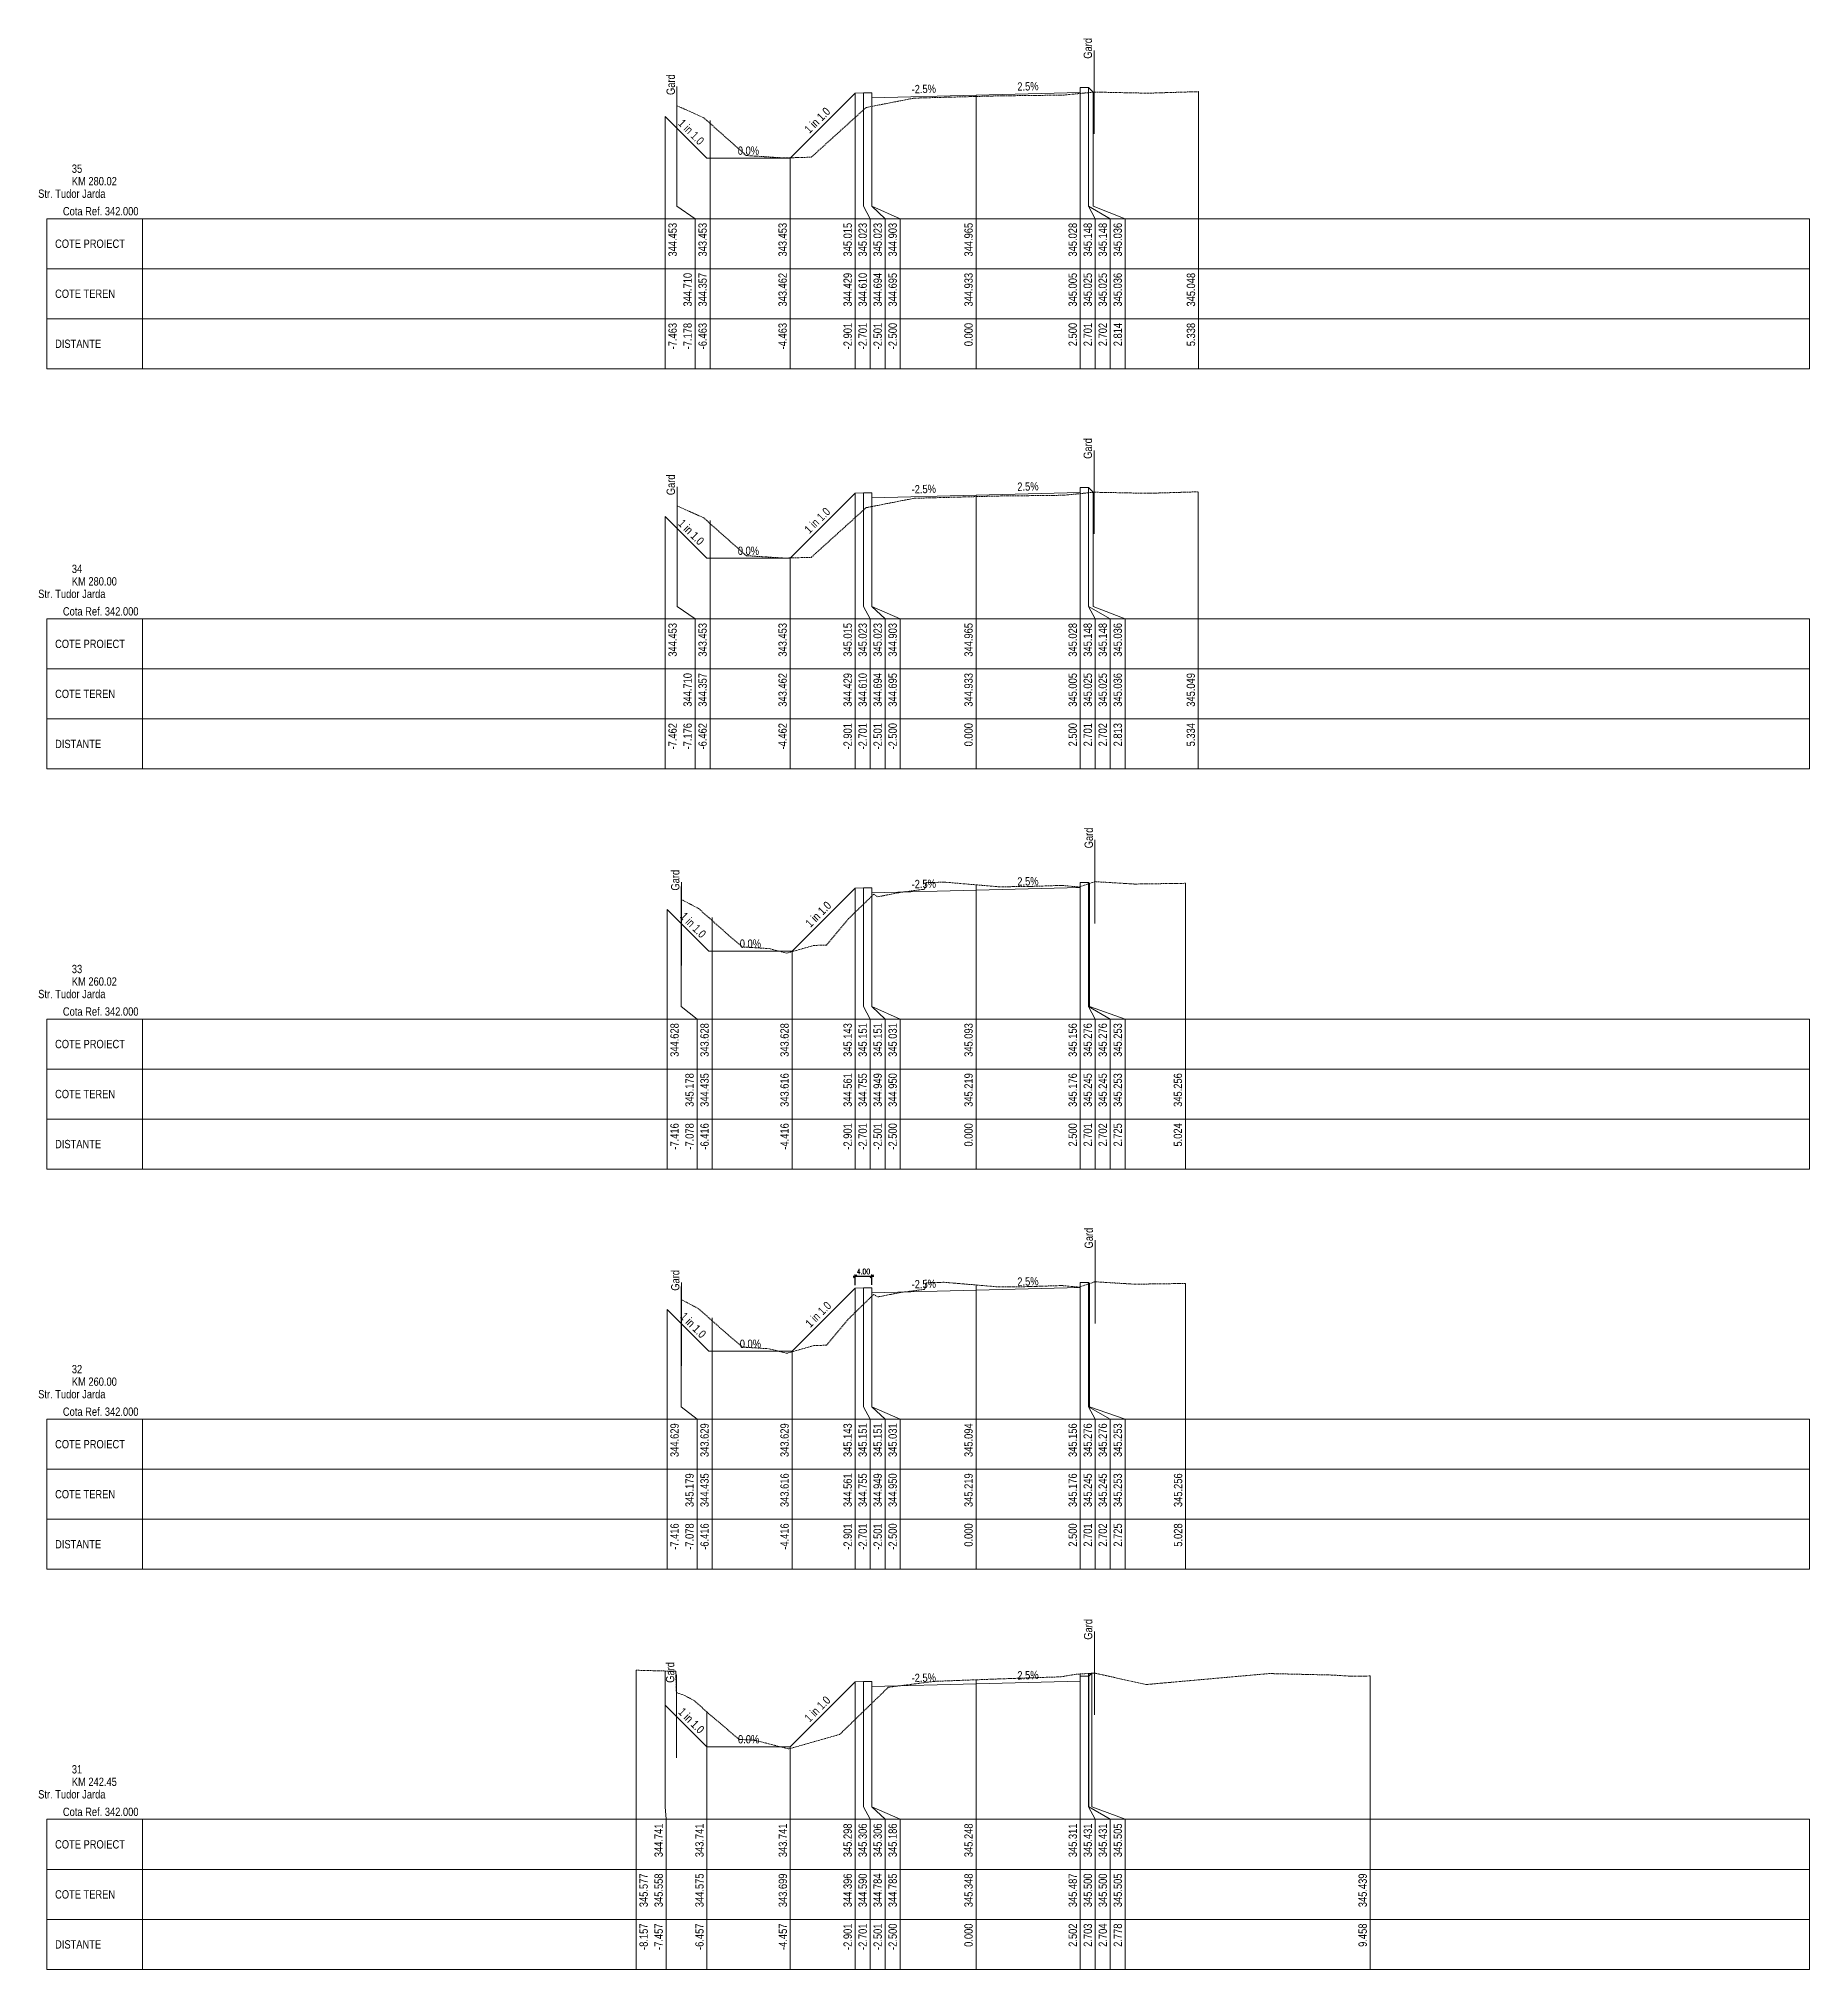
# Paper-space layout 'Str. Tudor Jarda-XS-1' of a CAD drawing. Extents: x 5 to 860, y 10 to 5944.
# Drawn here: x 5 to 430, y 2890 to 3353.2 of the extents above; entities that cross this region are included whole.
import ezdxf
from ezdxf.enums import TextEntityAlignment as Align

# ---------------------------------------------------------------- set-up
doc = ezdxf.new("R2010")
doc.units = 0
doc.header["$PDMODE"] = 32
doc.header["$PDSIZE"] = 0.5
doc.linetypes.add('DASHED2', pattern=[0.375, 0.25, -0.125])
doc.layers.get('0').update_dxf_attribs({"color": 8})
doc.layers.add('ARD-No Plot', color=1, linetype='Continuous', lineweight=0, plot=False)
for name, color, linetype, lineweight in [('DESIGN-TEXT', 7, 'Continuous', 0), ('EXISTING-TEXT', 7, 'Continuous', 0), ('LINES', 7, 'Continuous', 0), ('Text', 7, 'Continuous', 0), ('X-RL', 7, 'Continuous', 0), ('XPLOT-DESIGN', 5, 'Continuous', 0), ('XPLOT-EXISTING', 3, 'DASHED2', 0), ('XPLOT-GRADE', 7, 'Continuous', 0), ('XPLOT-KM', 7, 'Continuous', 0), ('XPLOT-TITLE', 7, 'Continuous', 0)]:
    doc.layers.add(name, color=color, linetype=linetype, lineweight=lineweight)
doc.layers.add('work', color=6, linetype='Continuous')
doc.styles.add('Arial', font='arial.ttf', dxfattribs={"width": 0.8})
doc.styles.add('BemTxT_FCP', font='simplex.shx', dxfattribs={"width": 0.7})
doc.dimstyles.new('M-500-M2', dxfattribs={"dimscale": 5, "dimtxt": 0.25, "dimasz": 0.15, "dimexe": 0.09, "dimexo": 0.15, "dimgap": 0.1, "dimtad": 1, "dimzin": 0, "dimdsep": 46, "dimtxsty": 'BemTxT_FCP', "dimblk": 'OBLIQUE', "dimcen": -0.3, "dimdle": 0.09, "dimclrt": 2, "dimaunit": 2, "dimadec": 4, "dimazin": 0, "dimtfac": 0.75, "dimtix": 1, "dimtmove": 2, "dimatfit": 3, "dimfxl": 1, "dimtolj": 1, "dimarcsym": 0})

psp = doc.layouts.new('Str. Tudor Jarda-XS-1')

# ---------------------------------------------------------------- texts
at = {"layer": 'ARD-No Plot', "style": 'Arial', "width": 0.8}
for p in [(13, 3315), (13, 3219), (13, 3123), (13, 3027), (13, 2931)]:
    psp.add_text('Str. Tudor Jarda', height=2, dxfattribs=at).set_placement(p, align=Align.CENTER)
at = {"layer": 'DESIGN-TEXT', "style": 'Arial', "width": 0.8}
for s, p in [('344.453', (158.175, 3309)), ('343.453', (165.375, 3309)), ('343.453', (184.575, 3309)), ('345.015', (200.19, 3309)), ('345.023', (203.79, 3309)), ('345.023', (207.39, 3309)), ('344.903', (210.99, 3309)), ('344.965', (229.2, 3309)), ('345.028', (254.2, 3309)), ('345.148', (257.8, 3309)), ('345.148', (261.4, 3309)), ('345.036', (265, 3309)), ('344.453', (158.176, 3213)), ('343.453', (165.376, 3213)), ('343.453', (184.576, 3213)), ('345.015', (200.19, 3213)), ('345.023', (203.79, 3213)), ('345.023', (207.39, 3213)), ('344.903', (210.99, 3213)), ('344.965', (229.2, 3213)), ('345.028', (254.2, 3213)), ('345.148', (257.8, 3213)), ('345.148', (261.4, 3213)), ('345.036', (265, 3213)), ('344.628', (158.644, 3117)), ('343.628', (165.844, 3117)), ('343.628', (185.044, 3117)), ('345.143', (200.19, 3117)), ('345.151', (203.79, 3117)), ('345.151', (207.39, 3117)), ('345.031', (210.99, 3117)), ('345.093', (229.2, 3117)), ('345.156', (254.2, 3117)), ('345.276', (257.8, 3117)), ('345.276', (261.4, 3117)), ('345.253', (265, 3117)), ('344.629', (158.644, 3021)), ('343.629', (165.844, 3021)), ('343.629', (185.044, 3021)), ('345.143', (200.19, 3021)), ('345.151', (203.79, 3021)), ('345.151', (207.39, 3021)), ('345.031', (210.99, 3021)), ('345.094', (229.2, 3021)), ('345.156', (254.2, 3021)), ('345.276', (257.8, 3021)), ('345.276', (261.4, 3021)), ('345.253', (265, 3021)), ('344.741', (154.826, 2925)), ('343.741', (164.625, 2925)), ('343.741', (184.625, 2925)), ('345.298', (200.19, 2925)), ('345.306', (203.79, 2925)), ('345.306', (207.39, 2925)), ('345.186', (210.99, 2925)), ('345.248', (229.2, 2925)), ('345.311', (254.215, 2925)), ('345.431', (257.815, 2925)), ('345.431', (261.415, 2925)), ('345.505', (265.015, 2925))]:
    psp.add_text(s, height=2, rotation=90, dxfattribs=at).set_placement(p, align=Align.RIGHT)
at = {"layer": 'EXISTING-TEXT', "style": 'Arial', "width": 0.8}
for s, p in [('344.710', (161.775, 3297)), ('344.357', (165.375, 3297)), ('343.462', (184.575, 3297)), ('344.429', (200.19, 3297)), ('344.610', (203.79, 3297)), ('344.694', (207.39, 3297)), ('344.695', (210.99, 3297)), ('344.933', (229.2, 3297)), ('344.933', (229.2, 3297)), ('345.005', (254.2, 3297)), ('345.025', (257.8, 3297)), ('345.025', (261.4, 3297)), ('345.036', (265, 3297)), ('345.048', (282.576, 3297)), ('344.710', (161.776, 3201)), ('344.357', (165.376, 3201)), ('343.462', (184.576, 3201)), ('344.429', (200.19, 3201)), ('344.610', (203.79, 3201)), ('344.694', (207.39, 3201)), ('344.695', (210.99, 3201)), ('344.933', (229.2, 3201)), ('344.933', (229.2, 3201)), ('345.005', (254.2, 3201)), ('345.025', (257.8, 3201)), ('345.025', (261.4, 3201)), ('345.036', (265, 3201)), ('345.049', (282.542, 3201)), ('345.178', (162.244, 3105)), ('344.435', (165.844, 3105)), ('343.616', (185.044, 3105)), ('344.561', (200.19, 3105)), ('344.755', (203.79, 3105)), ('344.949', (207.39, 3105)), ('344.950', (210.99, 3105)), ('345.219', (229.2, 3105)), ('345.219', (229.2, 3105)), ('345.176', (254.2, 3105)), ('345.245', (257.8, 3105)), ('345.245', (261.4, 3105)), ('345.253', (265, 3105)), ('345.256', (279.442, 3105)), ('345.179', (162.244, 3009)), ('344.435', (165.844, 3009)), ('343.616', (185.044, 3009)), ('344.561', (200.19, 3009)), ('344.755', (203.79, 3009)), ('344.949', (207.39, 3009)), ('344.950', (210.99, 3009)), ('345.219', (229.2, 3009)), ('345.219', (229.2, 3009)), ('345.176', (254.2, 3009)), ('345.245', (257.8, 3009)), ('345.245', (261.4, 3009)), ('345.253', (265, 3009)), ('345.256', (279.484, 3009)), ('345.577', (151.226, 2913)), ('345.558', (154.826, 2913)), ('344.575', (164.625, 2913)), ('343.699', (184.625, 2913)), ('344.396', (200.19, 2913)), ('344.590', (203.79, 2913)), ('344.784', (207.39, 2913)), ('344.785', (210.99, 2913)), ('345.348', (229.2, 2913)), ('345.348', (229.2, 2913)), ('345.487', (254.215, 2913)), ('345.500', (257.815, 2913)), ('345.500', (261.415, 2913)), ('345.505', (265.015, 2913)), ('345.439', (323.785, 2913))]:
    psp.add_text(s, height=2, rotation=90, dxfattribs=at).set_placement(p, align=Align.RIGHT)
at = {"layer": 'Text', "style": 'Arial', "width": 0.8}
for p in [(257.826, 3348.382), (157.725, 3339.683), (257.826, 3252.384), (157.738, 3243.672), (258.052, 3158.954), (158.813, 3148.816), (258.054, 3062.959), (158.812, 3052.818), (257.902, 2969.087), (157.584, 2958.752)]:
    psp.add_text('Gard', height=2, rotation=90, dxfattribs=at).set_placement(p)
for s, p in [('-7.463', (158.175, 3285)), ('-7.178', (161.775, 3285)), ('-7.178', (161.775, 3285)), ('-6.463', (165.375, 3285)), ('-6.463', (165.375, 3285)), ('-6.463', (165.375, 3285)), ('-4.463', (184.575, 3285)), ('-4.463', (184.575, 3285)), ('-4.463', (184.575, 3285)), ('-2.901', (200.19, 3285)), ('-2.901', (200.19, 3285)), ('-2.901', (200.19, 3285)), ('-2.701', (203.79, 3285)), ('-2.701', (203.79, 3285)), ('-2.701', (203.79, 3285)), ('-2.501', (207.39, 3285)), ('-2.501', (207.39, 3285)), ('-2.501', (207.39, 3285)), ('-2.500', (210.99, 3285)), ('-2.500', (210.99, 3285)), ('-2.500', (210.99, 3285)), ('0.000', (229.2, 3285)), ('0.000', (229.2, 3285)), ('0.000', (229.2, 3285)), ('2.500', (254.2, 3285)), ('2.500', (254.2, 3285)), ('2.500', (254.2, 3285)), ('2.701', (257.8, 3285)), ('2.701', (257.8, 3285)), ('2.701', (257.8, 3285)), ('2.702', (261.4, 3285)), ('2.702', (261.4, 3285)), ('2.702', (261.4, 3285)), ('2.814', (265, 3285)), ('2.814', (265, 3285)), ('2.814', (265, 3285)), ('5.338', (282.576, 3285)), ('5.338', (282.576, 3285)), ('-7.462', (158.176, 3189)), ('-7.176', (161.776, 3189)), ('-7.176', (161.776, 3189)), ('-6.462', (165.376, 3189)), ('-6.462', (165.376, 3189)), ('-6.462', (165.376, 3189)), ('-4.462', (184.576, 3189)), ('-4.462', (184.576, 3189)), ('-4.462', (184.576, 3189)), ('-2.901', (200.19, 3189)), ('-2.901', (200.19, 3189)), ('-2.901', (200.19, 3189)), ('-2.701', (203.79, 3189)), ('-2.701', (203.79, 3189)), ('-2.701', (203.79, 3189)), ('-2.501', (207.39, 3189)), ('-2.501', (207.39, 3189)), ('-2.501', (207.39, 3189)), ('-2.500', (210.99, 3189)), ('-2.500', (210.99, 3189)), ('-2.500', (210.99, 3189)), ('0.000', (229.2, 3189)), ('0.000', (229.2, 3189)), ('0.000', (229.2, 3189)), ('2.500', (254.2, 3189)), ('2.500', (254.2, 3189)), ('2.500', (254.2, 3189)), ('2.701', (257.8, 3189)), ('2.701', (257.8, 3189)), ('2.701', (257.8, 3189)), ('2.702', (261.4, 3189)), ('2.702', (261.4, 3189)), ('2.702', (261.4, 3189)), ('2.813', (265, 3189)), ('2.813', (265, 3189)), ('2.813', (265, 3189)), ('5.334', (282.542, 3189)), ('5.334', (282.542, 3189)), ('-7.416', (158.644, 3093)), ('-7.078', (162.244, 3093)), ('-7.078', (162.244, 3093)), ('-6.416', (165.844, 3093)), ('-6.416', (165.844, 3093)), ('-6.416', (165.844, 3093)), ('-4.416', (185.044, 3093)), ('-4.416', (185.044, 3093)), ('-4.416', (185.044, 3093)), ('-2.901', (200.19, 3093)), ('-2.901', (200.19, 3093)), ('-2.901', (200.19, 3093)), ('-2.701', (203.79, 3093)), ('-2.701', (203.79, 3093)), ('-2.701', (203.79, 3093)), ('-2.501', (207.39, 3093)), ('-2.501', (207.39, 3093)), ('-2.501', (207.39, 3093)), ('-2.500', (210.99, 3093)), ('-2.500', (210.99, 3093)), ('-2.500', (210.99, 3093)), ('0.000', (229.2, 3093)), ('0.000', (229.2, 3093)), ('0.000', (229.2, 3093)), ('2.500', (254.2, 3093)), ('2.500', (254.2, 3093)), ('2.500', (254.2, 3093)), ('2.701', (257.8, 3093)), ('2.701', (257.8, 3093)), ('2.701', (257.8, 3093)), ('2.702', (261.4, 3093)), ('2.702', (261.4, 3093)), ('2.702', (261.4, 3093)), ('2.725', (265, 3093)), ('2.725', (265, 3093)), ('2.725', (265, 3093)), ('5.024', (279.442, 3093)), ('5.024', (279.442, 3093)), ('-7.416', (158.644, 2997)), ('-7.078', (162.244, 2997)), ('-7.078', (162.244, 2997)), ('-6.416', (165.844, 2997)), ('-6.416', (165.844, 2997)), ('-6.416', (165.844, 2997)), ('-4.416', (185.044, 2997)), ('-4.416', (185.044, 2997)), ('-4.416', (185.044, 2997)), ('-2.901', (200.19, 2997)), ('-2.901', (200.19, 2997)), ('-2.901', (200.19, 2997)), ('-2.701', (203.79, 2997)), ('-2.701', (203.79, 2997)), ('-2.701', (203.79, 2997)), ('-2.501', (207.39, 2997)), ('-2.501', (207.39, 2997)), ('-2.501', (207.39, 2997)), ('-2.500', (210.99, 2997)), ('-2.500', (210.99, 2997)), ('-2.500', (210.99, 2997)), ('0.000', (229.2, 2997)), ('0.000', (229.2, 2997)), ('0.000', (229.2, 2997)), ('2.500', (254.2, 2997)), ('2.500', (254.2, 2997)), ('2.500', (254.2, 2997)), ('2.701', (257.8, 2997)), ('2.701', (257.8, 2997)), ('2.701', (257.8, 2997)), ('2.702', (261.4, 2997)), ('2.702', (261.4, 2997)), ('2.702', (261.4, 2997)), ('2.725', (265, 2997)), ('2.725', (265, 2997)), ('2.725', (265, 2997)), ('5.028', (279.484, 2997)), ('5.028', (279.484, 2997)), ('-8.157', (151.226, 2901)), ('-8.157', (151.226, 2901)), ('-7.457', (154.826, 2901)), ('-7.457', (154.826, 2901)), ('-7.457', (154.826, 2901)), ('-6.457', (164.625, 2901)), ('-6.457', (164.625, 2901)), ('-6.457', (164.625, 2901)), ('-4.457', (184.625, 2901)), ('-4.457', (184.625, 2901)), ('-4.457', (184.625, 2901)), ('-2.901', (200.19, 2901)), ('-2.901', (200.19, 2901)), ('-2.901', (200.19, 2901)), ('-2.701', (203.79, 2901)), ('-2.701', (203.79, 2901)), ('-2.701', (203.79, 2901)), ('-2.501', (207.39, 2901)), ('-2.501', (207.39, 2901)), ('-2.501', (207.39, 2901)), ('-2.500', (210.99, 2901)), ('-2.500', (210.99, 2901)), ('-2.500', (210.99, 2901)), ('0.000', (229.2, 2901)), ('0.000', (229.2, 2901)), ('0.000', (229.2, 2901)), ('2.502', (254.215, 2901)), ('2.502', (254.215, 2901)), ('2.502', (254.215, 2901)), ('2.703', (257.815, 2901)), ('2.703', (257.815, 2901)), ('2.703', (257.815, 2901)), ('2.704', (261.415, 2901)), ('2.704', (261.415, 2901)), ('2.704', (261.415, 2901)), ('2.778', (265.015, 2901)), ('2.778', (265.015, 2901)), ('2.778', (265.015, 2901)), ('9.458', (323.785, 2901)), ('9.458', (323.785, 2901))]:
    psp.add_text(s, height=2, rotation=90, dxfattribs=at).set_placement(p, align=Align.RIGHT)
at = {"layer": 'X-RL', "style": 'Arial', "width": 0.8}
for p in [(29, 3310.8), (29, 3214.8), (29, 3118.8), (29, 3022.8), (29, 2926.8)]:
    psp.add_text('Cota Ref. 342.000', height=2, dxfattribs=at).set_placement(p, align=Align.RIGHT)
at = {"layer": 'XPLOT-GRADE', "style": 'Arial', "width": 0.8}
for s, rotation, p in [('-2.5%', 1.4321, (217.48, 3340.14)), ('2.5%', 1.4321, (242.48, 3340.765)), ('1 in 1.0', 45, (192.617, 3332.906)), ('1 in 1.0', 315, (160.941, 3330.099)), ('0.0%', 0, (175.375, 3325.333)), ('-2.5%', 1.4321, (217.48, 3244.141)), ('2.5%', 1.4321, (242.48, 3244.766)), ('1 in 1.0', 45, (192.617, 3236.907)), ('1 in 1.0', 315, (160.942, 3234.1)), ('0.0%', 0, (175.376, 3229.335)), ('-2.5%', 1.4321, (217.48, 3149.422)), ('2.5%', 1.4321, (242.48, 3150.047)), ('1 in 1.0', 45, (192.852, 3142.423)), ('1 in 1.0', 315, (161.41, 3139.85)), ('0.0%', 0, (175.844, 3135.084)), ('-2.5%', 1.4321, (217.48, 3053.423)), ('2.5%', 1.4321, (242.48, 3054.048)), ('1 in 1.0', 45, (192.851, 3046.424)), ('1 in 1.0', 315, (161.41, 3043.851)), ('0.0%', 0, (175.844, 3039.085)), ('-2.5%', 1.4321, (217.48, 2958.968)), ('2.5%', 1.4321, (242.488, 2959.594)), ('1 in 1.0', 45, (192.642, 2951.76)), ('1 in 1.0', 315, (160.991, 2948.977)), ('0.0%', 0, (175.425, 2944.212))]:
    psp.add_text(s, height=2, rotation=rotation, dxfattribs=at).set_placement(p, align=Align.CENTER)
at = {"layer": 'XPLOT-KM', "style": 'Arial', "width": 0.8}
for s, p in [('35', (13, 3321)), ('KM 280.02', (13, 3318)), ('34', (13, 3225)), ('KM 280.00', (13, 3222)), ('33', (13, 3129)), ('KM 260.02', (13, 3126)), ('32', (13, 3033)), ('KM 260.00', (13, 3030)), ('31', (13, 2937)), ('KM 242.45', (13, 2934))]:
    psp.add_text(s, height=2, dxfattribs=at).set_placement(p)
at = {"layer": 'XPLOT-TITLE', "style": 'Arial', "width": 0.8}
for s, p in [('COTE PROIECT', (8.982, 3303)), ('COTE TEREN', (8.982, 3291)), ('DISTANTE', (8.982, 3279)), ('COTE PROIECT', (8.982, 3207)), ('COTE TEREN', (8.982, 3195)), ('DISTANTE', (8.982, 3183)), ('COTE PROIECT', (8.982, 3111)), ('COTE TEREN', (8.982, 3099)), ('DISTANTE', (8.982, 3087)), ('COTE PROIECT', (8.982, 3015)), ('COTE TEREN', (8.982, 3003)), ('DISTANTE', (8.982, 2991)), ('COTE PROIECT', (8.982, 2919)), ('COTE TEREN', (8.982, 2907)), ('DISTANTE', (8.982, 2895))]:
    psp.add_text(s, height=2, dxfattribs=at).set_placement(p)

# ---------------------------------------------------------------- blocks, each defined once
blk = doc.blocks.new('_Oblique')
at = {"color": 0, "linetype": 'ByBlock', "lineweight": -2}
blk.add_line((-0.5, -0.5), (0.5, 0.5), dxfattribs=at)
blk = doc.blocks.new('*D67')
at = {"layer": 'Defpoints', "color": 0, "transparency": 16777216}
for p in [(200.99, 3053.43), (204.99, 3056.29), (204.99, 3053.51)]:
    blk.add_point(p, dxfattribs=at)
at = {"layer": 'work', "color": 0, "lineweight": -2, "transparency": 16777216}
for p, q in [((200.54, 3056.29), (205.44, 3056.29)), ((200.99, 3054.18), (200.99, 3056.74)), ((204.99, 3054.26), (204.99, 3056.74))]:
    blk.add_line(p, q, dxfattribs=at)
at = {"layer": 'work', "color": 0, "lineweight": -2, "transparency": 16777216, "xscale": 0.75, "yscale": 0.75, "zscale": 0.75, "rotation": 180}
blk.add_blockref('_Oblique', (200.99, 3056.29), dxfattribs=at)
at = {"layer": 'work', "color": 0, "lineweight": -2, "transparency": 16777216, "xscale": 0.75, "yscale": 0.75, "zscale": 0.75}
blk.add_blockref('_Oblique', (204.99, 3056.29), dxfattribs=at)
at = {"layer": 'work', "color": 2, "transparency": 16777216, "insert": (202.99, 3057.41), "char_height": 1.25, "attachment_point": 5, "style": 'BemTxT_FCP'}
blk.add_mtext('\\A1;4.00', dxfattribs=at)

# ---------------------------------------------------------------- dimensions: what is measured, and where the dimension line sits
at = {"layer": 'work'}
dim = psp.add_linear_dim(base=(204.99, 3056.288), p1=(200.99, 3053.431), p2=(204.99, 3053.511), dimstyle='M-500-M2', dxfattribs=at)
dim.commit()
dim.dimension.update_dxf_attribs({"geometry": '*D67', "text_midpoint": (202.99, 3057.413)})

# ---------------------------------------------------------------- linework, layer by layer
at = {"layer": 'LINES'}
for p, q in [((258.326, 3350.382), (258.326, 3330.382)), ((158.225, 3341.683), (158.225, 3321.683)), ((200.99, 3313), (200.99, 3340.148)), ((200.99, 3313), (200.99, 3340.148)), ((200.99, 3313), (200.99, 3340.148)), ((202.99, 3313), (202.99, 3340.228)), ((202.99, 3313), (202.99, 3340.228)), ((202.99, 3313), (202.99, 3340.228)), ((204.99, 3313), (204.99, 3340.228)), ((204.99, 3313), (204.99, 3340.228)), ((204.99, 3313), (204.99, 3340.228)), ((255, 3313), (255, 3340.278)), ((255, 3313), (255, 3340.278)), ((255, 3313), (255, 3340.278)), ((257.01, 3313), (257.01, 3341.478)), ((257.01, 3313), (257.01, 3341.478)), ((257.01, 3313), (257.01, 3341.478)), ((257.02, 3313), (257.02, 3341.478)), ((257.02, 3313), (257.02, 3341.478)), ((257.02, 3313), (257.02, 3341.478)), ((258.135, 3313), (258.135, 3340.363)), ((258.135, 3313), (258.135, 3340.363)), ((258.135, 3313), (258.135, 3340.363)), ((283.376, 3313), (283.376, 3340.484)), ((283.376, 3313), (283.376, 3340.484)), ((158.225, 3313), (158.225, 3337.096)), ((158.225, 3313), (158.225, 3337.096)), ((205, 3313), (205, 3339.028)), ((205, 3313), (205, 3339.028)), ((205, 3313), (205, 3339.028)), ((230, 3313), (230, 3339.653)), ((230, 3313), (230, 3339.653)), ((230, 3313), (230, 3339.653)), ((155.375, 3313), (155.375, 3334.533)), ((166.175, 3274), (166.175, 3333.573)), ((166.175, 3274), (166.175, 3333.573)), ((166.175, 3274), (166.175, 3333.573)), ((185.375, 3313), (185.375, 3324.616)), ((185.375, 3313), (185.375, 3324.616)), ((185.375, 3313), (185.375, 3324.616)), ((155.375, 3310), (155.375, 3313)), ((162.575, 3310), (158.225, 3313)), ((162.575, 3310), (158.225, 3313)), ((185.375, 3310), (185.375, 3313)), ((185.375, 3310), (185.375, 3313)), ((185.375, 3310), (185.375, 3313)), ((200.99, 3310), (200.99, 3313)), ((200.99, 3310), (200.99, 3313)), ((200.99, 3310), (200.99, 3313)), ((204.59, 3310), (202.99, 3313)), ((204.59, 3310), (202.99, 3313)), ((204.59, 3310), (202.99, 3313)), ((208.19, 3310), (204.99, 3313)), ((208.19, 3310), (204.99, 3313)), ((208.19, 3310), (204.99, 3313)), ((211.79, 3310), (205, 3313)), ((211.79, 3310), (205, 3313)), ((211.79, 3310), (205, 3313)), ((230, 3310), (230, 3313)), ((230, 3310), (230, 3313)), ((230, 3310), (230, 3313)), ((255, 3310), (255, 3313)), ((255, 3310), (255, 3313)), ((255, 3310), (255, 3313)), ((258.6, 3310), (257.01, 3313)), ((258.6, 3310), (257.01, 3313)), ((258.6, 3310), (257.01, 3313)), ((262.2, 3310), (257.02, 3313)), ((262.2, 3310), (257.02, 3313)), ((262.2, 3310), (257.02, 3313)), ((265.8, 3310), (258.135, 3313)), ((265.8, 3310), (258.135, 3313)), ((265.8, 3310), (258.135, 3313)), ((283.376, 3310), (283.376, 3313)), ((283.376, 3310), (283.376, 3313)), ((6.982, 3298), (6.982, 3310)), ((6.982, 3310), (30, 3310)), ((30, 3274), (30, 3310)), ((30, 3310), (430, 3310)), ((155.375, 3274), (155.375, 3310)), ((162.575, 3274), (162.575, 3310)), ((162.575, 3274), (162.575, 3310)), ((185.375, 3274), (185.375, 3310)), ((185.375, 3274), (185.375, 3310)), ((185.375, 3274), (185.375, 3310)), ((200.99, 3274), (200.99, 3310)), ((200.99, 3274), (200.99, 3310)), ((200.99, 3274), (200.99, 3310)), ((204.59, 3274), (204.59, 3310)), ((204.59, 3274), (204.59, 3310)), ((204.59, 3274), (204.59, 3310)), ((208.19, 3274), (208.19, 3310)), ((208.19, 3274), (208.19, 3310)), ((208.19, 3274), (208.19, 3310)), ((211.79, 3274), (211.79, 3310)), ((211.79, 3274), (211.79, 3310)), ((211.79, 3274), (211.79, 3310)), ((230, 3274), (230, 3310)), ((230, 3274), (230, 3310)), ((230, 3274), (230, 3310)), ((255, 3274), (255, 3310)), ((255, 3274), (255, 3310)), ((255, 3274), (255, 3310)), ((258.6, 3274), (258.6, 3310)), ((258.6, 3274), (258.6, 3310)), ((258.6, 3274), (258.6, 3310)), ((262.2, 3274), (262.2, 3310)), ((262.2, 3274), (262.2, 3310)), ((262.2, 3274), (262.2, 3310)), ((265.8, 3274), (265.8, 3310)), ((265.8, 3274), (265.8, 3310)), ((265.8, 3274), (265.8, 3310)), ((283.376, 3274), (283.376, 3310)), ((283.376, 3274), (283.376, 3310)), ((430, 3274), (430, 3310)), ((6.982, 3286), (6.982, 3298)), ((6.982, 3298), (30, 3298)), ((30, 3298), (6.982, 3298)), ((30, 3298), (430, 3298)), ((6.982, 3274), (6.982, 3286)), ((6.982, 3286), (30, 3286)), ((30, 3286), (6.982, 3286)), ((30, 3286), (430, 3286)), ((30, 3274), (6.982, 3274)), ((30, 3274), (430, 3274)), ((258.326, 3254.384), (258.326, 3234.384)), ((158.238, 3245.672), (158.238, 3225.672)), ((200.99, 3217), (200.99, 3244.149)), ((200.99, 3217), (200.99, 3244.149)), ((200.99, 3217), (200.99, 3244.149)), ((202.99, 3217), (202.99, 3244.229)), ((202.99, 3217), (202.99, 3244.229)), ((202.99, 3217), (202.99, 3244.229)), ((204.99, 3217), (204.99, 3244.229)), ((204.99, 3217), (204.99, 3244.229)), ((204.99, 3217), (204.99, 3244.229)), ((205, 3217), (205, 3243.029)), ((205, 3217), (205, 3243.029)), ((205, 3217), (205, 3243.029)), ((230, 3217), (230, 3243.654)), ((230, 3217), (230, 3243.654)), ((230, 3217), (230, 3243.654)), ((255, 3217), (255, 3244.279)), ((255, 3217), (255, 3244.279)), ((255, 3217), (255, 3244.279)), ((257.01, 3217), (257.01, 3245.479)), ((257.01, 3217), (257.01, 3245.479)), ((257.01, 3217), (257.01, 3245.479)), ((257.02, 3217), (257.02, 3245.479)), ((257.02, 3217), (257.02, 3245.479)), ((257.02, 3217), (257.02, 3245.479)), ((258.134, 3217), (258.134, 3244.365)), ((258.134, 3217), (258.134, 3244.365)), ((258.134, 3217), (258.134, 3244.365)), ((283.342, 3217), (283.342, 3244.485)), ((283.342, 3217), (283.342, 3244.485)), ((155.376, 3217), (155.376, 3238.535)), ((158.238, 3217), (158.238, 3241.097)), ((158.238, 3217), (158.238, 3241.097)), ((166.176, 3178), (166.176, 3237.573)), ((166.176, 3178), (166.176, 3237.573)), ((166.176, 3178), (166.176, 3237.573)), ((185.376, 3217), (185.376, 3228.618)), ((185.376, 3217), (185.376, 3228.618)), ((185.376, 3217), (185.376, 3228.618)), ((155.376, 3214), (155.376, 3217)), ((162.576, 3214), (158.238, 3217)), ((162.576, 3214), (158.238, 3217)), ((185.376, 3214), (185.376, 3217)), ((185.376, 3214), (185.376, 3217)), ((185.376, 3214), (185.376, 3217)), ((200.99, 3214), (200.99, 3217)), ((200.99, 3214), (200.99, 3217)), ((200.99, 3214), (200.99, 3217)), ((204.59, 3214), (202.99, 3217)), ((204.59, 3214), (202.99, 3217)), ((204.59, 3214), (202.99, 3217)), ((208.19, 3214), (204.99, 3217)), ((208.19, 3214), (204.99, 3217)), ((208.19, 3214), (204.99, 3217)), ((211.79, 3214), (205, 3217)), ((211.79, 3214), (205, 3217)), ((211.79, 3214), (205, 3217)), ((230, 3214), (230, 3217)), ((230, 3214), (230, 3217)), ((230, 3214), (230, 3217)), ((255, 3214), (255, 3217)), ((255, 3214), (255, 3217)), ((255, 3214), (255, 3217)), ((258.6, 3214), (257.01, 3217)), ((258.6, 3214), (257.01, 3217)), ((258.6, 3214), (257.01, 3217)), ((262.2, 3214), (257.02, 3217)), ((262.2, 3214), (257.02, 3217)), ((262.2, 3214), (257.02, 3217)), ((265.8, 3214), (258.134, 3217)), ((265.8, 3214), (258.134, 3217)), ((265.8, 3214), (258.134, 3217)), ((283.342, 3214), (283.342, 3217)), ((283.342, 3214), (283.342, 3217)), ((6.982, 3202), (6.982, 3214)), ((6.982, 3214), (30, 3214)), ((30, 3178), (30, 3214)), ((30, 3214), (430, 3214)), ((155.376, 3178), (155.376, 3214)), ((162.576, 3178), (162.576, 3214)), ((162.576, 3178), (162.576, 3214)), ((185.376, 3178), (185.376, 3214)), ((185.376, 3178), (185.376, 3214)), ((185.376, 3178), (185.376, 3214)), ((200.99, 3178), (200.99, 3214)), ((200.99, 3178), (200.99, 3214)), ((200.99, 3178), (200.99, 3214)), ((204.59, 3178), (204.59, 3214)), ((204.59, 3178), (204.59, 3214)), ((204.59, 3178), (204.59, 3214)), ((208.19, 3178), (208.19, 3214)), ((208.19, 3178), (208.19, 3214)), ((208.19, 3178), (208.19, 3214)), ((211.79, 3178), (211.79, 3214)), ((211.79, 3178), (211.79, 3214)), ((211.79, 3178), (211.79, 3214)), ((230, 3178), (230, 3214)), ((230, 3178), (230, 3214)), ((230, 3178), (230, 3214)), ((255, 3178), (255, 3214)), ((255, 3178), (255, 3214)), ((255, 3178), (255, 3214)), ((258.6, 3178), (258.6, 3214)), ((258.6, 3178), (258.6, 3214)), ((258.6, 3178), (258.6, 3214)), ((262.2, 3178), (262.2, 3214)), ((262.2, 3178), (262.2, 3214)), ((262.2, 3178), (262.2, 3214)), ((265.8, 3178), (265.8, 3214)), ((265.8, 3178), (265.8, 3214)), ((265.8, 3178), (265.8, 3214)), ((283.342, 3178), (283.342, 3214)), ((283.342, 3178), (283.342, 3214)), ((430, 3178), (430, 3214)), ((6.982, 3190), (6.982, 3202)), ((6.982, 3202), (30, 3202)), ((30, 3202), (6.982, 3202)), ((30, 3202), (430, 3202)), ((6.982, 3178), (6.982, 3190)), ((6.982, 3190), (30, 3190)), ((30, 3190), (6.982, 3190)), ((30, 3190), (430, 3190)), ((30, 3178), (6.982, 3178)), ((30, 3178), (430, 3178)), ((258.552, 3160.954), (258.552, 3140.954)), ((159.313, 3150.816), (159.313, 3130.816)), ((230, 3121), (230, 3150.191)), ((230, 3121), (230, 3150.191)), ((230, 3121), (230, 3150.191)), ((257.01, 3121), (257.01, 3150.76)), ((257.01, 3121), (257.01, 3150.76)), ((257.01, 3121), (257.01, 3150.76)), ((257.02, 3121), (257.02, 3150.76)), ((257.02, 3121), (257.02, 3150.76)), ((257.02, 3121), (257.02, 3150.76)), ((257.25, 3121), (257.25, 3150.53)), ((257.25, 3121), (257.25, 3150.53)), ((257.25, 3121), (257.25, 3150.53)), ((280.242, 3121), (280.242, 3150.558)), ((280.242, 3121), (280.242, 3150.558)), ((159.218, 3121), (159.218, 3149.778)), ((159.218, 3121), (159.218, 3149.778)), ((200.99, 3121), (200.99, 3149.43)), ((200.99, 3121), (200.99, 3149.43)), ((200.99, 3121), (200.99, 3149.43)), ((202.99, 3121), (202.99, 3149.51)), ((202.99, 3121), (202.99, 3149.51)), ((202.99, 3121), (202.99, 3149.51)), ((204.99, 3121), (204.99, 3149.51)), ((204.99, 3121), (204.99, 3149.51)), ((204.99, 3121), (204.99, 3149.51)), ((205, 3121), (205, 3148.31)), ((205, 3121), (205, 3148.31)), ((205, 3121), (205, 3148.31)), ((255, 3121), (255, 3149.757)), ((255, 3121), (255, 3149.757)), ((255, 3121), (255, 3149.757)), ((155.844, 3121), (155.844, 3144.284)), ((166.644, 3082), (166.644, 3142.351)), ((166.644, 3082), (166.644, 3142.351)), ((166.644, 3082), (166.644, 3142.351)), ((185.844, 3121), (185.844, 3134.284)), ((185.844, 3121), (185.844, 3134.284)), ((185.844, 3121), (185.844, 3134.284)), ((6.982, 3106), (6.982, 3118)), ((6.982, 3118), (30, 3118)), ((30, 3082), (30, 3118)), ((30, 3118), (430, 3118)), ((155.844, 3118), (155.844, 3121)), ((155.844, 3082), (155.844, 3118)), ((163.044, 3118), (159.218, 3121)), ((163.044, 3118), (159.218, 3121)), ((163.044, 3082), (163.044, 3118)), ((163.044, 3082), (163.044, 3118)), ((185.844, 3118), (185.844, 3121)), ((185.844, 3118), (185.844, 3121)), ((185.844, 3118), (185.844, 3121)), ((185.844, 3082), (185.844, 3118)), ((185.844, 3082), (185.844, 3118)), ((185.844, 3082), (185.844, 3118)), ((200.99, 3118), (200.99, 3121)), ((200.99, 3118), (200.99, 3121)), ((200.99, 3118), (200.99, 3121)), ((200.99, 3082), (200.99, 3118)), ((200.99, 3082), (200.99, 3118)), ((200.99, 3082), (200.99, 3118)), ((204.59, 3118), (202.99, 3121)), ((204.59, 3118), (202.99, 3121)), ((204.59, 3118), (202.99, 3121)), ((204.59, 3082), (204.59, 3118)), ((204.59, 3082), (204.59, 3118)), ((204.59, 3082), (204.59, 3118)), ((208.19, 3118), (204.99, 3121)), ((208.19, 3118), (204.99, 3121)), ((208.19, 3118), (204.99, 3121)), ((211.79, 3118), (205, 3121)), ((211.79, 3118), (205, 3121)), ((211.79, 3118), (205, 3121)), ((208.19, 3082), (208.19, 3118)), ((208.19, 3082), (208.19, 3118)), ((208.19, 3082), (208.19, 3118)), ((211.79, 3082), (211.79, 3118)), ((211.79, 3082), (211.79, 3118)), ((211.79, 3082), (211.79, 3118)), ((230, 3118), (230, 3121)), ((230, 3118), (230, 3121)), ((230, 3118), (230, 3121)), ((230, 3082), (230, 3118)), ((230, 3082), (230, 3118)), ((230, 3082), (230, 3118)), ((255, 3118), (255, 3121)), ((255, 3118), (255, 3121)), ((255, 3118), (255, 3121)), ((255, 3082), (255, 3118)), ((255, 3082), (255, 3118)), ((255, 3082), (255, 3118)), ((258.6, 3118), (257.01, 3121)), ((258.6, 3118), (257.01, 3121)), ((258.6, 3118), (257.01, 3121)), ((262.2, 3118), (257.02, 3121)), ((262.2, 3118), (257.02, 3121)), ((262.2, 3118), (257.02, 3121)), ((265.8, 3118), (257.25, 3121)), ((265.8, 3118), (257.25, 3121)), ((265.8, 3118), (257.25, 3121)), ((258.6, 3082), (258.6, 3118)), ((258.6, 3082), (258.6, 3118)), ((258.6, 3082), (258.6, 3118)), ((262.2, 3082), (262.2, 3118)), ((262.2, 3082), (262.2, 3118)), ((262.2, 3082), (262.2, 3118)), ((265.8, 3082), (265.8, 3118)), ((265.8, 3082), (265.8, 3118)), ((265.8, 3082), (265.8, 3118)), ((280.242, 3118), (280.242, 3121)), ((280.242, 3118), (280.242, 3121)), ((280.242, 3082), (280.242, 3118)), ((280.242, 3082), (280.242, 3118)), ((430, 3082), (430, 3118)), ((6.982, 3094), (6.982, 3106)), ((6.982, 3106), (30, 3106)), ((30, 3106), (6.982, 3106)), ((30, 3106), (430, 3106)), ((6.982, 3082), (6.982, 3094)), ((6.982, 3094), (30, 3094)), ((30, 3094), (6.982, 3094)), ((30, 3094), (430, 3094)), ((30, 3082), (6.982, 3082)), ((30, 3082), (430, 3082)), ((258.554, 3064.959), (258.554, 3044.959)), ((159.216, 3025), (159.216, 3053.792)), ((159.216, 3025), (159.216, 3053.792)), ((159.312, 3054.818), (159.312, 3034.818)), ((200.99, 3025), (200.99, 3053.431)), ((200.99, 3025), (200.99, 3053.431)), ((200.99, 3025), (200.99, 3053.431)), ((202.99, 3025), (202.99, 3053.511)), ((202.99, 3025), (202.99, 3053.511)), ((202.99, 3025), (202.99, 3053.511)), ((204.99, 3025), (204.99, 3053.511)), ((204.99, 3025), (204.99, 3053.511)), ((204.99, 3025), (204.99, 3053.511)), ((230, 3025), (230, 3054.193)), ((230, 3025), (230, 3054.193)), ((230, 3025), (230, 3054.193)), ((255, 3025), (255, 3053.76)), ((255, 3025), (255, 3053.76)), ((255, 3025), (255, 3053.76)), ((257.01, 3025), (257.01, 3054.761)), ((257.01, 3025), (257.01, 3054.761)), ((257.01, 3025), (257.01, 3054.761)), ((257.02, 3025), (257.02, 3054.761)), ((257.02, 3025), (257.02, 3054.761)), ((257.02, 3025), (257.02, 3054.761)), ((257.248, 3025), (257.248, 3054.533)), ((257.248, 3025), (257.248, 3054.533)), ((257.248, 3025), (257.248, 3054.533)), ((280.284, 3025), (280.284, 3054.56)), ((280.284, 3025), (280.284, 3054.56)), ((155.844, 3025), (155.844, 3048.285)), ((205, 3025), (205, 3052.311)), ((205, 3025), (205, 3052.311)), ((205, 3025), (205, 3052.311)), ((166.644, 2986), (166.644, 3046.352)), ((166.644, 2986), (166.644, 3046.352)), ((166.644, 2986), (166.644, 3046.352)), ((185.844, 3025), (185.844, 3038.285)), ((185.844, 3025), (185.844, 3038.285)), ((185.844, 3025), (185.844, 3038.285)), ((155.844, 3022), (155.844, 3025)), ((163.044, 3022), (159.216, 3025)), ((163.044, 3022), (159.216, 3025)), ((185.844, 3022), (185.844, 3025)), ((185.844, 3022), (185.844, 3025)), ((185.844, 3022), (185.844, 3025)), ((200.99, 3022), (200.99, 3025)), ((200.99, 3022), (200.99, 3025)), ((200.99, 3022), (200.99, 3025)), ((204.59, 3022), (202.99, 3025)), ((204.59, 3022), (202.99, 3025)), ((204.59, 3022), (202.99, 3025)), ((208.19, 3022), (204.99, 3025)), ((208.19, 3022), (204.99, 3025)), ((208.19, 3022), (204.99, 3025)), ((211.79, 3022), (205, 3025)), ((211.79, 3022), (205, 3025)), ((211.79, 3022), (205, 3025)), ((230, 3022), (230, 3025)), ((230, 3022), (230, 3025)), ((230, 3022), (230, 3025)), ((255, 3022), (255, 3025)), ((255, 3022), (255, 3025)), ((255, 3022), (255, 3025)), ((258.6, 3022), (257.01, 3025)), ((258.6, 3022), (257.01, 3025)), ((258.6, 3022), (257.01, 3025)), ((262.2, 3022), (257.02, 3025)), ((262.2, 3022), (257.02, 3025)), ((262.2, 3022), (257.02, 3025)), ((265.8, 3022), (257.248, 3025)), ((265.8, 3022), (257.248, 3025)), ((265.8, 3022), (257.248, 3025)), ((280.284, 3022), (280.284, 3025)), ((280.284, 3022), (280.284, 3025)), ((6.982, 3010), (6.982, 3022)), ((6.982, 3022), (30, 3022)), ((30, 2986), (30, 3022)), ((30, 3022), (430, 3022)), ((155.844, 2986), (155.844, 3022)), ((163.044, 2986), (163.044, 3022)), ((163.044, 2986), (163.044, 3022)), ((185.844, 2986), (185.844, 3022)), ((185.844, 2986), (185.844, 3022)), ((185.844, 2986), (185.844, 3022)), ((200.99, 2986), (200.99, 3022)), ((200.99, 2986), (200.99, 3022)), ((200.99, 2986), (200.99, 3022)), ((204.59, 2986), (204.59, 3022)), ((204.59, 2986), (204.59, 3022)), ((204.59, 2986), (204.59, 3022)), ((208.19, 2986), (208.19, 3022)), ((208.19, 2986), (208.19, 3022)), ((208.19, 2986), (208.19, 3022)), ((211.79, 2986), (211.79, 3022)), ((211.79, 2986), (211.79, 3022)), ((211.79, 2986), (211.79, 3022)), ((230, 2986), (230, 3022)), ((230, 2986), (230, 3022)), ((230, 2986), (230, 3022)), ((255, 2986), (255, 3022)), ((255, 2986), (255, 3022)), ((255, 2986), (255, 3022)), ((258.6, 2986), (258.6, 3022)), ((258.6, 2986), (258.6, 3022)), ((258.6, 2986), (258.6, 3022)), ((262.2, 2986), (262.2, 3022)), ((262.2, 2986), (262.2, 3022)), ((262.2, 2986), (262.2, 3022)), ((265.8, 2986), (265.8, 3022)), ((265.8, 2986), (265.8, 3022)), ((265.8, 2986), (265.8, 3022)), ((280.284, 2986), (280.284, 3022)), ((280.284, 2986), (280.284, 3022)), ((430, 2986), (430, 3022)), ((6.982, 2998), (6.982, 3010)), ((6.982, 3010), (30, 3010)), ((30, 3010), (6.982, 3010)), ((30, 3010), (430, 3010)), ((6.982, 2986), (6.982, 2998)), ((6.982, 2998), (30, 2998)), ((30, 2998), (6.982, 2998)), ((30, 2998), (430, 2998)), ((30, 2986), (6.982, 2986)), ((30, 2986), (430, 2986)), ((258.402, 2971.087), (258.402, 2951.087)), ((148.426, 2929), (148.426, 2961.765)), ((148.426, 2929), (148.426, 2961.765)), ((155.425, 2929), (155.425, 2961.579)), ((155.425, 2929), (155.425, 2961.579)), ((155.425, 2929), (155.425, 2961.579)), ((158.084, 2960.752), (158.084, 2940.752)), ((255.015, 2929), (255.015, 2960.872)), ((255.015, 2929), (255.015, 2960.872)), ((255.015, 2929), (255.015, 2960.872)), ((257.025, 2929), (257.025, 2961)), ((257.025, 2929), (257.025, 2961)), ((257.025, 2929), (257.025, 2961)), ((257.035, 2929), (257.035, 2961.001)), ((257.035, 2929), (257.035, 2961.001)), ((257.035, 2929), (257.035, 2961.001)), ((257.776, 2929), (257.776, 2961.048)), ((257.776, 2929), (257.776, 2961.048)), ((257.776, 2929), (257.776, 2961.048)), ((324.585, 2929), (324.585, 2960.391)), ((324.585, 2929), (324.585, 2960.391)), ((200.99, 2929), (200.99, 2958.976)), ((200.99, 2929), (200.99, 2958.976)), ((200.99, 2929), (200.99, 2958.976)), ((202.99, 2929), (202.99, 2959.056)), ((202.99, 2929), (202.99, 2959.056)), ((202.99, 2929), (202.99, 2959.056)), ((204.99, 2929), (204.99, 2959.056)), ((204.99, 2929), (204.99, 2959.056)), ((204.99, 2929), (204.99, 2959.056)), ((205, 2929), (205, 2957.856)), ((205, 2929), (205, 2957.856)), ((205, 2929), (205, 2957.856)), ((230, 2929), (230, 2959.475)), ((230, 2929), (230, 2959.475)), ((230, 2929), (230, 2959.475)), ((165.425, 2929), (165.425, 2951.751)), ((165.425, 2929), (165.425, 2951.751)), ((165.425, 2929), (165.425, 2951.751)), ((185.425, 2929), (185.425, 2943.412)), ((185.425, 2929), (185.425, 2943.412)), ((185.425, 2929), (185.425, 2943.412)), ((148.426, 2926), (148.426, 2929)), ((148.426, 2926), (148.426, 2929)), ((155.626, 2926), (155.425, 2929)), ((155.626, 2926), (155.425, 2929)), ((155.626, 2926), (155.425, 2929)), ((165.425, 2926), (165.425, 2929)), ((165.425, 2926), (165.425, 2929)), ((165.425, 2926), (165.425, 2929)), ((185.425, 2926), (185.425, 2929)), ((185.425, 2926), (185.425, 2929)), ((185.425, 2926), (185.425, 2929)), ((200.99, 2926), (200.99, 2929)), ((200.99, 2926), (200.99, 2929)), ((200.99, 2926), (200.99, 2929)), ((204.59, 2926), (202.99, 2929)), ((204.59, 2926), (202.99, 2929)), ((204.59, 2926), (202.99, 2929)), ((208.19, 2926), (204.99, 2929)), ((208.19, 2926), (204.99, 2929)), ((208.19, 2926), (204.99, 2929)), ((211.79, 2926), (205, 2929)), ((211.79, 2926), (205, 2929)), ((211.79, 2926), (205, 2929)), ((230, 2926), (230, 2929)), ((230, 2926), (230, 2929)), ((230, 2926), (230, 2929)), ((255.015, 2926), (255.015, 2929)), ((255.015, 2926), (255.015, 2929)), ((255.015, 2926), (255.015, 2929)), ((258.615, 2926), (257.025, 2929)), ((258.615, 2926), (257.025, 2929)), ((258.615, 2926), (257.025, 2929)), ((262.215, 2926), (257.035, 2929)), ((262.215, 2926), (257.035, 2929)), ((262.215, 2926), (257.035, 2929)), ((265.815, 2926), (257.776, 2929)), ((265.815, 2926), (257.776, 2929)), ((265.815, 2926), (257.776, 2929)), ((324.585, 2926), (324.585, 2929)), ((324.585, 2926), (324.585, 2929)), ((6.982, 2914), (6.982, 2926)), ((6.982, 2926), (30, 2926)), ((30, 2890), (30, 2926)), ((30, 2926), (430, 2926)), ((148.426, 2890), (148.426, 2926)), ((148.426, 2890), (148.426, 2926)), ((155.626, 2890), (155.626, 2926)), ((155.626, 2890), (155.626, 2926)), ((155.626, 2890), (155.626, 2926)), ((165.425, 2890), (165.425, 2926)), ((165.425, 2890), (165.425, 2926)), ((165.425, 2890), (165.425, 2926)), ((185.425, 2890), (185.425, 2926)), ((185.425, 2890), (185.425, 2926)), ((185.425, 2890), (185.425, 2926)), ((200.99, 2890), (200.99, 2926)), ((200.99, 2890), (200.99, 2926)), ((200.99, 2890), (200.99, 2926)), ((204.59, 2890), (204.59, 2926)), ((204.59, 2890), (204.59, 2926)), ((204.59, 2890), (204.59, 2926)), ((208.19, 2890), (208.19, 2926)), ((208.19, 2890), (208.19, 2926)), ((208.19, 2890), (208.19, 2926)), ((211.79, 2890), (211.79, 2926)), ((211.79, 2890), (211.79, 2926)), ((211.79, 2890), (211.79, 2926)), ((230, 2890), (230, 2926)), ((230, 2890), (230, 2926)), ((230, 2890), (230, 2926)), ((255.015, 2890), (255.015, 2926)), ((255.015, 2890), (255.015, 2926)), ((255.015, 2890), (255.015, 2926)), ((258.615, 2890), (258.615, 2926)), ((258.615, 2890), (258.615, 2926)), ((258.615, 2890), (258.615, 2926)), ((262.215, 2890), (262.215, 2926)), ((262.215, 2890), (262.215, 2926)), ((262.215, 2890), (262.215, 2926)), ((265.815, 2890), (265.815, 2926)), ((265.815, 2890), (265.815, 2926)), ((265.815, 2890), (265.815, 2926)), ((324.585, 2890), (324.585, 2926)), ((324.585, 2890), (324.585, 2926)), ((430, 2890), (430, 2926)), ((6.982, 2902), (6.982, 2914)), ((6.982, 2914), (30, 2914)), ((30, 2914), (6.982, 2914)), ((30, 2914), (430, 2914)), ((6.982, 2890), (6.982, 2902)), ((6.982, 2902), (30, 2902)), ((30, 2902), (6.982, 2902)), ((30, 2902), (430, 2902)), ((30, 2890), (6.982, 2890)), ((30, 2890), (430, 2890))]:
    psp.add_line(p, q, dxfattribs=at)
at = {"layer": 'XPLOT-DESIGN'}
for p, q in [((185.375, 3324.533), (200.99, 3340.148)), ((200.99, 3340.148), (202.99, 3340.228)), ((202.99, 3340.228), (204.99, 3340.228)), ((204.99, 3340.228), (205, 3339.028)), ((230, 3339.653), (255, 3340.278)), ((255, 3340.278), (255.01, 3341.478)), ((255.01, 3341.478), (257.01, 3341.478)), ((257.01, 3341.478), (257.02, 3341.478)), ((257.02, 3341.478), (258.135, 3340.363)), ((205, 3339.028), (230, 3339.653)), ((155.375, 3334.533), (165.375, 3324.533)), ((165.375, 3324.533), (185.375, 3324.533)), ((185.376, 3228.535), (200.99, 3244.149)), ((200.99, 3244.149), (202.99, 3244.229)), ((202.99, 3244.229), (204.99, 3244.229)), ((204.99, 3244.229), (205, 3243.029)), ((205, 3243.029), (230, 3243.654)), ((230, 3243.654), (255, 3244.279)), ((255, 3244.279), (255.01, 3245.479)), ((255.01, 3245.479), (257.01, 3245.479)), ((257.01, 3245.479), (257.02, 3245.479)), ((257.02, 3245.479), (258.134, 3244.365)), ((155.376, 3238.535), (165.376, 3228.535)), ((165.376, 3228.535), (185.376, 3228.535)), ((255, 3149.56), (255.01, 3150.76)), ((255.01, 3150.76), (257.01, 3150.76)), ((257.01, 3150.76), (257.02, 3150.76)), ((257.02, 3150.76), (257.25, 3150.53)), ((185.844, 3134.284), (200.99, 3149.43)), ((200.99, 3149.43), (202.99, 3149.51)), ((202.99, 3149.51), (204.99, 3149.51)), ((204.99, 3149.51), (205, 3148.31)), ((205, 3148.31), (230, 3148.935)), ((230, 3148.935), (255, 3149.56)), ((155.844, 3144.284), (165.844, 3134.284)), ((165.844, 3134.284), (185.844, 3134.284)), ((185.844, 3038.285), (200.99, 3053.431)), ((200.99, 3053.431), (202.99, 3053.511)), ((202.99, 3053.511), (204.99, 3053.511)), ((204.99, 3053.511), (205, 3052.311)), ((205, 3052.311), (230, 3052.936)), ((230, 3052.936), (255, 3053.561)), ((255, 3053.561), (255.01, 3054.761)), ((255.01, 3054.761), (257.01, 3054.761)), ((257.01, 3054.761), (257.02, 3054.761)), ((257.02, 3054.761), (257.248, 3054.533)), ((155.844, 3048.285), (165.844, 3038.285)), ((165.844, 3038.285), (185.844, 3038.285)), ((255.015, 2959.107), (255.025, 2960.307)), ((255.025, 2960.307), (257.025, 2960.307)), ((257.025, 2960.307), (257.035, 2960.307)), ((257.035, 2960.307), (257.776, 2961.048)), ((185.425, 2943.412), (200.99, 2958.976)), ((200.99, 2958.976), (202.99, 2959.056)), ((202.99, 2959.056), (204.99, 2959.056)), ((204.99, 2959.056), (205, 2957.856)), ((205, 2957.856), (230, 2958.481)), ((230, 2958.481), (255.015, 2959.107)), ((155.425, 2953.412), (165.425, 2943.412)), ((165.425, 2943.412), (185.425, 2943.412))]:
    psp.add_line(p, q, dxfattribs=at)
at = {"layer": 'XPLOT-EXISTING'}
for p, q in [((251.184, 3339.67), (255, 3340.05)), ((255, 3340.05), (257.01, 3340.251)), ((257.01, 3340.251), (257.02, 3340.252)), ((257.02, 3340.252), (258.135, 3340.363)), ((258.135, 3340.363), (258.326, 3340.382)), ((258.326, 3340.382), (271.304, 3340.116)), ((271.304, 3340.116), (283.376, 3340.484)), ((158.225, 3337.096), (161.871, 3335.488)), ((161.871, 3335.488), (164.611, 3334.238)), ((200.99, 3334.29), (202.99, 3336.101)), ((202.99, 3336.101), (203.628, 3336.678)), ((203.628, 3336.678), (203.777, 3336.706)), ((203.777, 3336.706), (204.99, 3336.943)), ((204.99, 3336.943), (205, 3336.945)), ((205, 3336.945), (215.148, 3338.93)), ((215.148, 3338.93), (215.344, 3338.932)), ((215.344, 3338.932), (230, 3339.328)), ((230, 3339.328), (233.835, 3339.431)), ((230, 3339.328), (230, 3339.328)), ((233.835, 3339.431), (235.225, 3339.472)), ((235.225, 3339.472), (235.239, 3339.471)), ((235.239, 3339.471), (236.487, 3339.484)), ((236.487, 3339.484), (250.84, 3339.65)), ((250.84, 3339.65), (250.952, 3339.635)), ((250.952, 3339.635), (251.184, 3339.67)), ((164.611, 3334.238), (164.646, 3334.22)), ((164.646, 3334.22), (165.375, 3333.573)), ((165.375, 3333.573), (174.861, 3325.159)), ((190.539, 3324.827), (200.99, 3334.29)), ((174.861, 3325.159), (174.868, 3325.153)), ((174.868, 3325.153), (178.441, 3324.929)), ((178.441, 3324.929), (183.978, 3324.574)), ((183.978, 3324.574), (183.995, 3324.569)), ((183.995, 3324.569), (184.032, 3324.578)), ((184.032, 3324.578), (185.375, 3324.616)), ((185.375, 3324.616), (190.48, 3324.76)), ((190.48, 3324.76), (190.539, 3324.827)), ((205, 3240.946), (215.146, 3242.931)), ((215.146, 3242.931), (215.331, 3242.932)), ((215.331, 3242.932), (230, 3243.328)), ((230, 3243.328), (232.775, 3243.403)), ((230, 3243.328), (230, 3243.328)), ((232.775, 3243.403), (235.215, 3243.475)), ((235.215, 3243.475), (235.239, 3243.472)), ((235.239, 3243.472), (237.429, 3243.495)), ((237.429, 3243.495), (250.84, 3243.651)), ((250.84, 3243.651), (250.945, 3243.637)), ((250.945, 3243.637), (251.161, 3243.669)), ((251.161, 3243.669), (255, 3244.052)), ((255, 3244.052), (257.01, 3244.253)), ((257.01, 3244.253), (257.02, 3244.254)), ((257.02, 3244.254), (258.134, 3244.365)), ((258.134, 3244.365), (258.326, 3244.384)), ((258.326, 3244.384), (271.287, 3244.118)), ((271.287, 3244.118), (283.342, 3244.485)), ((158.238, 3241.097), (161.547, 3239.637)), ((161.547, 3239.637), (164.606, 3238.242)), ((164.606, 3238.242), (164.645, 3238.222)), ((164.645, 3238.222), (165.376, 3237.573)), ((190.528, 3228.82), (200.99, 3238.292)), ((200.99, 3238.292), (202.99, 3240.103)), ((202.99, 3240.103), (203.626, 3240.679)), ((203.626, 3240.679), (203.768, 3240.705)), ((203.768, 3240.705), (204.99, 3240.944)), ((204.99, 3240.944), (205, 3240.946)), ((165.376, 3237.573), (174.858, 3229.163)), ((174.858, 3229.163), (174.868, 3229.155)), ((174.868, 3229.155), (179.84, 3228.843)), ((179.84, 3228.843), (183.985, 3228.577)), ((183.985, 3228.577), (183.998, 3228.573)), ((183.998, 3228.573), (184.026, 3228.58)), ((184.026, 3228.58), (185.376, 3228.618)), ((185.376, 3228.618), (190.478, 3228.762)), ((190.478, 3228.762), (190.528, 3228.82)), ((217.624, 3149.138), (218.024, 3150.713)), ((218.024, 3150.713), (222.393, 3150.841)), ((222.393, 3150.841), (230, 3150.191)), ((230, 3150.191), (230, 3150.191)), ((230, 3150.191), (235.498, 3149.722)), ((242.814, 3149.798), (250.567, 3150.06)), ((250.567, 3150.06), (254.747, 3149.67)), ((255, 3149.757), (257.01, 3150.448)), ((257.01, 3150.448), (257.02, 3150.451)), ((257.02, 3150.451), (257.25, 3150.53)), ((257.25, 3150.53), (258.338, 3150.905)), ((258.338, 3150.905), (258.543, 3150.952)), ((258.543, 3150.952), (258.552, 3150.954)), ((258.552, 3150.954), (268.082, 3150.379)), ((268.082, 3150.379), (280.242, 3150.558)), ((159.218, 3149.778), (159.313, 3146.61)), ((159.313, 3146.61), (159.657, 3146.485)), ((159.657, 3146.485), (163.422, 3144.5)), ((200.99, 3143.609), (202.99, 3145.549)), ((202.99, 3145.549), (204.99, 3147.489)), ((204.99, 3147.489), (205, 3147.499)), ((205, 3147.499), (205.461, 3147.946)), ((205.461, 3147.946), (206.408, 3147.321)), ((206.408, 3147.321), (211.826, 3148.382)), ((211.826, 3148.382), (217.624, 3149.138)), ((235.498, 3149.722), (242.814, 3149.798)), ((254.747, 3149.67), (255, 3149.757)), ((163.422, 3144.5), (165.844, 3142.351)), ((165.844, 3142.351), (170.493, 3138.228)), ((194.081, 3135.741), (199.425, 3142.091)), ((199.425, 3142.091), (200.99, 3143.609)), ((170.493, 3138.228), (173.969, 3135.29)), ((173.969, 3135.29), (180.327, 3134.892)), ((180.327, 3134.892), (184.585, 3133.803)), ((184.585, 3133.803), (185.844, 3134.163)), ((185.844, 3134.163), (191.061, 3135.656)), ((191.061, 3135.656), (194.081, 3135.741)), ((159.216, 3053.792), (159.312, 3050.611)), ((211.824, 3052.383), (217.626, 3053.14)), ((217.626, 3053.14), (218.027, 3054.716)), ((218.027, 3054.716), (222.383, 3054.844)), ((222.383, 3054.844), (230, 3054.193)), ((230, 3054.193), (230, 3054.193)), ((230, 3054.193), (235.498, 3053.723)), ((235.498, 3053.723), (242.808, 3053.8)), ((242.808, 3053.8), (250.567, 3054.062)), ((250.567, 3054.062), (254.743, 3053.672)), ((254.743, 3053.672), (255, 3053.76)), ((255, 3053.76), (257.01, 3054.452)), ((257.01, 3054.452), (257.02, 3054.455)), ((257.02, 3054.455), (257.248, 3054.533)), ((257.248, 3054.533), (258.343, 3054.91)), ((258.343, 3054.91), (258.544, 3054.957)), ((258.544, 3054.957), (258.554, 3054.959)), ((258.554, 3054.959), (268.13, 3054.381)), ((268.13, 3054.381), (280.284, 3054.56)), ((159.312, 3050.611), (159.658, 3050.486)), ((159.658, 3050.486), (163.421, 3048.502)), ((163.421, 3048.502), (165.844, 3046.352)), ((200.99, 3047.608), (202.99, 3049.548)), ((202.99, 3049.548), (204.99, 3051.488)), ((204.99, 3051.488), (205, 3051.498)), ((205, 3051.498), (205.464, 3051.948)), ((205.464, 3051.948), (206.41, 3051.323)), ((206.41, 3051.323), (211.824, 3052.383)), ((165.844, 3046.352), (170.489, 3042.232)), ((194.084, 3039.744), (199.423, 3046.088)), ((199.423, 3046.088), (200.99, 3047.608)), ((170.489, 3042.232), (173.968, 3039.292)), ((173.968, 3039.292), (180.324, 3038.893)), ((180.324, 3038.893), (184.585, 3037.804)), ((185.844, 3038.164), (191.066, 3039.659)), ((191.066, 3039.659), (194.084, 3039.744)), ((184.585, 3037.804), (185.844, 3038.164)), ((148.426, 2961.765), (155.425, 2961.579)), ((155.425, 2961.579), (157.932, 2961.513)), ((157.932, 2961.513), (158.084, 2956.43)), ((235.737, 2959.694), (243.055, 2959.942)), ((243.055, 2959.942), (250.339, 2960.185)), ((250.339, 2960.185), (250.36, 2960.183)), ((250.36, 2960.183), (250.382, 2960.19)), ((250.382, 2960.19), (250.423, 2960.199)), ((250.423, 2960.199), (254.043, 2960.81)), ((254.043, 2960.81), (255.015, 2960.872)), ((255.015, 2960.872), (257.025, 2961)), ((257.025, 2961), (257.035, 2961.001)), ((257.035, 2961.001), (257.776, 2961.048)), ((257.776, 2961.048), (258.402, 2961.087)), ((258.402, 2961.087), (270.868, 2958.344)), ((270.868, 2958.344), (300.351, 2960.97)), ((300.351, 2960.97), (315.543, 2960.613)), ((315.543, 2960.613), (320.187, 2960.328)), ((320.187, 2960.328), (324.585, 2960.391)), ((158.084, 2956.43), (160.016, 2955.729)), ((160.016, 2955.729), (162.291, 2954.53)), ((205, 2953.845), (208.948, 2957.671)), ((208.948, 2957.671), (219.779, 2959.073)), ((219.779, 2959.073), (219.839, 2959.097)), ((219.839, 2959.097), (219.885, 2959.071)), ((219.885, 2959.071), (220.532, 2959.118)), ((220.532, 2959.118), (220.642, 2959.12)), ((220.642, 2959.12), (230, 2959.475)), ((230, 2959.475), (235.494, 2959.683)), ((230, 2959.475), (230, 2959.475)), ((235.494, 2959.683), (235.677, 2959.684)), ((235.677, 2959.684), (235.732, 2959.695)), ((235.732, 2959.695), (235.737, 2959.694)), ((162.291, 2954.53), (165.425, 2951.751)), ((165.425, 2951.751), (166.568, 2950.738)), ((166.568, 2950.738), (173.135, 2945.189)), ((200.99, 2949.959), (202.99, 2951.897)), ((202.99, 2951.897), (204.99, 2953.836)), ((204.99, 2953.836), (205, 2953.845)), ((185.425, 2942.986), (197.21, 2946.355)), ((197.21, 2946.355), (197.255, 2946.365)), ((197.255, 2946.365), (197.336, 2946.417)), ((197.336, 2946.417), (200.99, 2949.959)), ((173.135, 2945.189), (177.017, 2944.945)), ((177.017, 2944.945), (185.07, 2942.884)), ((185.07, 2942.884), (185.425, 2942.986))]:
    psp.add_line(p, q, dxfattribs=at)

psp.set_redraw_order([(e.dxf.handle, doc.entitydb.next_handle()) for e in psp.query("TEXT MTEXT ATTDEF DIMENSION ARC_DIMENSION")])  # texts and dimensions are drawn at this point

doc.saveas('drawing.dxf')
